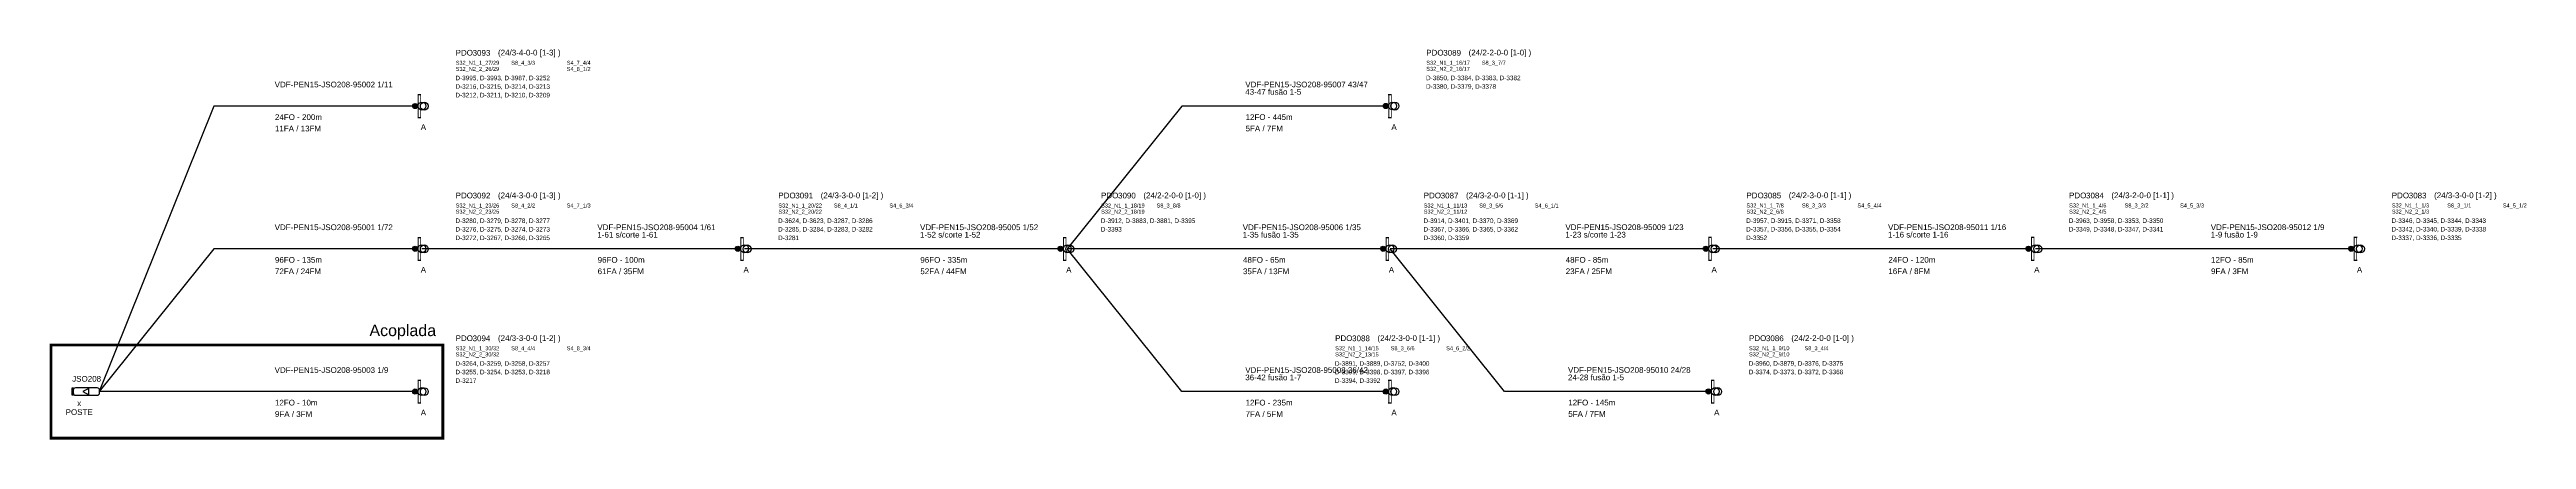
# Model space of a CAD drawing. Header units: millimetres. Extents: x 2113 to 2546, y 1456 to 1525.
import ezdxf
from ezdxf.enums import TextEntityAlignment as Align

# ---------------------------------------------------------------- set-up
doc = ezdxf.new("R2010")
doc.units = ezdxf.units.MM
doc.layers.get('0').update_dxf_attribs({"lineweight": 5})
for name, color, linetype in [('ACOP', 3, 'Continuous'), ('SINOP_AÉREO', 1, 'AEREO2'), ('SINOP_JSFO', 1, 'Continuous'), ('SINOP_PDO', 1, 'Continuous')]:
    doc.layers.add(name, color=color, linetype=linetype)
doc.styles.get("Standard").update_dxf_attribs({"font": ''})
doc.styles.add('VDF', font='', dxfattribs={"height": 0.25})
doc.styles.get('Standard').set_extended_font_data('Arial')
doc.styles.get('VDF').set_extended_font_data('Arial')
doc.linetypes.add('AEREO2', pattern='A,1,-1,[6,LinesVod.shx,S=0,R=0,X=0,Y=0],-1,1', length=4)

# ---------------------------------------------------------------- blocks, each defined once
blk = doc.blocks.new('*U54')
for points in [[(-4.5, 0.58), (-4.8, 0.58), (-4.8, -0.57), (-4.5, -0.57)], [(-1.8, 0.55), (-2.9, 0), (-1.8, -0.55)]]:
    blk.add_lwpolyline(points, close=True)
blk.add_lwpolyline([(-0.4, -0.7), (-4.1, -0.7, -0.414214), (-4.5, -0.3), (-4.5, 0.3, -0.414214), (-4.1, 0.7), (-0.4, 0.7, -0.414214), (0, 0.3), (0, -0.3, -0.414214)], format="xyb", close=True)
at = {"style": 'VDF'}
for tag, p in [('CABO_001', (-29.8, 2.6)), ('CABO_002', (-29.8, 1.3)), ('CABO_003', (-29.8, 0)), ('CABO_004', (-29.8, -1.3)), ('CABO_005', (-29.8, -2.6)), ('CABO_CAP_COP', (-29.75, -2.44)), ('FA_FM', (-29.75, -4.44))]:
    blk.add_attdef(tag, p, '', height=1, dxfattribs=at)
for tag, p in [('JSO#', (-2.21, 1.73)), ('CVP', (-3.51, -4.1)), ('M', (-3.51, -2.55))]:
    blk.add_attdef(tag, text='', height=1, dxfattribs=at).set_placement(p, align=Align.CENTER)
blk = doc.blocks.new('*U49')
blk.add_hatch(color=256).paths.add_polyline_path([(0, 0, 1), (-0.91, 0, 1)])
for p, q in [((0, 2), (0.56, 2)), ((0, -2), (0.56, -2))]:
    blk.add_line(p, q)
blk.add_circle((-0.45, 0), 0.453)
for centre in [(0.74, 0), (1.16, -0.02)]:
    blk.add_ellipse(centre, major_axis=(0, -0.695), ratio=0.99861)
for points in [[(0, 2), (0.15, 2), (0, -2), (0.15, -2)], [(0.46, -2), (0.56, -2), (0.46, 2), (0.56, 2)]]:
    blk.add_solid(points)
at = {"insert": (6.63, 9.84), "char_height": 1, "attachment_point": 1, "style": 'VDF'}
blk.add_mtext_dynamic_manual_height_columns('PDO', width=5.1324, gutter_width=12.5, heights=[0], dxfattribs=at)
at = {"style": 'VDF'}
for tag, p, height in [('JFO_PDO', (9.6, 8.82), 1), ('(CAP/N1-N2-N3-N4)', (14.03, 8.86), 1), ('PP_R', (6.59, 7.32), 0.8), ('SPLITTERS_001', (6.64, 7.23), 0.7), ('SPLITTERS_004', (6.64, 6.16), 0.7), ('SPLITTERS_007', (6.64, 5.09), 0.7), ('FLB', (11.42, 7.32), 0.8), ('SPLITTERS_002', (16.34, 7.23), 0.7), ('SPLITTERS_005', (16.34, 6.16), 0.7), ('SPLITTERS_008', (16.33, 5.1), 0.7), ('SPLITTERS_003', (26.04, 7.23), 0.7), ('SPLITTERS_006', (26.04, 6.15), 0.7), ('SPLITTERS_009', (26.03, 5.1), 0.7), ('CABO_001', (-25, 3.27), 1), ('CABO_002', (-25, 1.97), 1), ('CABO_003', (-25, 0.67), 1), ('CABO_004', (-25, -0.63), 1), ('CABO_005', (-25, -1.93), 1), ('CABO_CAP_COP', (-24.95, -2.44), 1), ('FA_FM', (-24.95, -4.44), 1)]:
    blk.add_attdef(tag, p, '', height=height, dxfattribs=at)
at = {"color": 5, "style": 'VDF'}
for tag, p in [('EDIFICIOS_001', (6.59, 4.52)), ('EDIFICIOS_002', (6.59, 3.02)), ('EDIFICIOS_003', (6.59, 1.52)), ('EDIFICIOS_004', (6.59, 0.02)), ('EDIFICIOS_005', (6.59, -1.46)), ('EDIFICIOS_006', (6.59, -2.92))]:
    blk.add_attdef(tag, p, '', height=0.8, dxfattribs=at)
at = {"style": 'VDF'}
blk.add_attdef('MODELO', text='', height=1, dxfattribs=at).set_placement((1, -4.18), align=Align.CENTER)
blk = doc.blocks.new('*U53')
blk.add_hatch(color=256).paths.add_polyline_path([(0, 0, 1), (-0.91, 0, 1)])
for p, q in [((0, 2), (0.56, 2)), ((0, -2), (0.56, -2))]:
    blk.add_line(p, q)
blk.add_circle((-0.45, 0), 0.453)
for centre in [(0.74, 0), (1.16, -0.02)]:
    blk.add_ellipse(centre, major_axis=(0, -0.695), ratio=0.99861)
for points in [[(0, 2), (0.15, 2), (0, -2), (0.15, -2)], [(0.46, -2), (0.56, -2), (0.46, 2), (0.56, 2)]]:
    blk.add_solid(points)
at = {"insert": (6.63, 9.84), "char_height": 1, "attachment_point": 1, "style": 'VDF'}
blk.add_mtext_dynamic_manual_height_columns('PDO', width=5.1324, gutter_width=12.5, heights=[0], dxfattribs=at)
at = {"style": 'VDF'}
for tag, p, height in [('JFO_PDO', (9.6, 8.82), 1), ('(CAP/N1-N2-N3-N4)', (14.03, 8.86), 1), ('PP_R', (6.59, 7.32), 0.8), ('SPLITTERS_001', (6.64, 7.23), 0.7), ('SPLITTERS_004', (6.64, 6.16), 0.7), ('SPLITTERS_007', (6.64, 5.09), 0.7), ('FLB', (11.42, 7.32), 0.8), ('SPLITTERS_002', (16.34, 7.23), 0.7), ('SPLITTERS_005', (16.34, 6.16), 0.7), ('SPLITTERS_008', (16.33, 5.1), 0.7), ('SPLITTERS_003', (26.04, 7.23), 0.7), ('SPLITTERS_006', (26.04, 6.15), 0.7), ('SPLITTERS_009', (26.03, 5.1), 0.7), ('CABO_001', (-25, 3.27), 1), ('CABO_002', (-25, 1.97), 1), ('CABO_003', (-25, 0.67), 1), ('CABO_004', (-25, -0.63), 1), ('CABO_005', (-25, -1.93), 1), ('CABO_CAP_COP', (-24.95, -2.44), 1), ('FA_FM', (-24.95, -4.44), 1)]:
    blk.add_attdef(tag, p, '', height=height, dxfattribs=at)
at = {"color": 5, "style": 'VDF'}
for tag, p in [('EDIFICIOS_001', (6.59, 4.52)), ('EDIFICIOS_002', (6.59, 3.02)), ('EDIFICIOS_003', (6.59, 1.52)), ('EDIFICIOS_004', (6.59, 0.02)), ('EDIFICIOS_005', (6.59, -1.46)), ('EDIFICIOS_006', (6.59, -2.92))]:
    blk.add_attdef(tag, p, '', height=0.8, dxfattribs=at)
at = {"style": 'VDF'}
blk.add_attdef('MODELO', text='', height=1, dxfattribs=at).set_placement((1, -4.18), align=Align.CENTER)
blk = doc.blocks.new('*U50')
blk.add_hatch(color=256).paths.add_polyline_path([(0, 0, 1), (-0.91, 0, 1)])
for p, q in [((0, 2), (0.56, 2)), ((0, -2), (0.56, -2))]:
    blk.add_line(p, q)
blk.add_circle((-0.45, 0), 0.453)
for centre in [(0.74, 0), (1.16, -0.02)]:
    blk.add_ellipse(centre, major_axis=(0, -0.695), ratio=0.99861)
for points in [[(0, 2), (0.15, 2), (0, -2), (0.15, -2)], [(0.46, -2), (0.56, -2), (0.46, 2), (0.56, 2)]]:
    blk.add_solid(points)
at = {"insert": (6.63, 9.84), "char_height": 1, "attachment_point": 1, "style": 'VDF'}
blk.add_mtext_dynamic_manual_height_columns('PDO', width=5.1324, gutter_width=12.5, heights=[0], dxfattribs=at)
at = {"style": 'VDF'}
for tag, p, height in [('JFO_PDO', (9.6, 8.82), 1), ('(CAP/N1-N2-N3-N4)', (14.03, 8.86), 1), ('PP_R', (6.59, 7.32), 0.8), ('SPLITTERS_001', (6.64, 7.23), 0.7), ('SPLITTERS_004', (6.64, 6.16), 0.7), ('SPLITTERS_007', (6.64, 5.09), 0.7), ('FLB', (11.42, 7.32), 0.8), ('SPLITTERS_002', (16.34, 7.23), 0.7), ('SPLITTERS_005', (16.34, 6.16), 0.7), ('SPLITTERS_008', (16.33, 5.1), 0.7), ('SPLITTERS_003', (26.04, 7.23), 0.7), ('SPLITTERS_006', (26.04, 6.15), 0.7), ('SPLITTERS_009', (26.03, 5.1), 0.7), ('CABO_001', (-25, 3.27), 1), ('CABO_002', (-25, 1.97), 1), ('CABO_003', (-25, 0.67), 1), ('CABO_004', (-25, -0.63), 1), ('CABO_005', (-25, -1.93), 1), ('CABO_CAP_COP', (-24.95, -2.44), 1), ('FA_FM', (-24.95, -4.44), 1)]:
    blk.add_attdef(tag, p, '', height=height, dxfattribs=at)
at = {"color": 5, "style": 'VDF'}
for tag, p in [('EDIFICIOS_001', (6.59, 4.52)), ('EDIFICIOS_002', (6.59, 3.02)), ('EDIFICIOS_003', (6.59, 1.52)), ('EDIFICIOS_004', (6.59, 0.02)), ('EDIFICIOS_005', (6.59, -1.46)), ('EDIFICIOS_006', (6.59, -2.92))]:
    blk.add_attdef(tag, p, '', height=0.8, dxfattribs=at)
at = {"style": 'VDF'}
blk.add_attdef('MODELO', text='', height=1, dxfattribs=at).set_placement((1, -4.18), align=Align.CENTER)
blk = doc.blocks.new('*U51')
blk.add_hatch(color=256).paths.add_polyline_path([(0, 0, 1), (-0.91, 0, 1)])
for p, q in [((0, 2), (0.56, 2)), ((0, -2), (0.56, -2))]:
    blk.add_line(p, q)
blk.add_circle((-0.45, 0), 0.453)
for centre in [(0.74, 0), (1.16, -0.02)]:
    blk.add_ellipse(centre, major_axis=(0, -0.695), ratio=0.99861)
for points in [[(0, 2), (0.15, 2), (0, -2), (0.15, -2)], [(0.46, -2), (0.56, -2), (0.46, 2), (0.56, 2)]]:
    blk.add_solid(points)
at = {"insert": (6.63, 9.84), "char_height": 1, "attachment_point": 1, "style": 'VDF'}
blk.add_mtext_dynamic_manual_height_columns('PDO', width=5.1324, gutter_width=12.5, heights=[0], dxfattribs=at)
at = {"style": 'VDF'}
for tag, p, height in [('JFO_PDO', (9.6, 8.82), 1), ('(CAP/N1-N2-N3-N4)', (14.03, 8.86), 1), ('PP_R', (6.59, 7.32), 0.8), ('SPLITTERS_001', (6.64, 7.23), 0.7), ('SPLITTERS_004', (6.64, 6.16), 0.7), ('SPLITTERS_007', (6.64, 5.09), 0.7), ('FLB', (11.42, 7.32), 0.8), ('SPLITTERS_002', (16.34, 7.23), 0.7), ('SPLITTERS_005', (16.34, 6.16), 0.7), ('SPLITTERS_008', (16.33, 5.1), 0.7), ('SPLITTERS_003', (26.04, 7.23), 0.7), ('SPLITTERS_006', (26.04, 6.15), 0.7), ('SPLITTERS_009', (26.03, 5.1), 0.7), ('CABO_001', (-25, 3.27), 1), ('CABO_002', (-25, 1.97), 1), ('CABO_003', (-25, 0.67), 1), ('CABO_004', (-25, -0.63), 1), ('CABO_005', (-25, -1.93), 1), ('CABO_CAP_COP', (-24.95, -2.44), 1), ('FA_FM', (-24.95, -4.44), 1)]:
    blk.add_attdef(tag, p, '', height=height, dxfattribs=at)
at = {"color": 5, "style": 'VDF'}
for tag, p in [('EDIFICIOS_001', (6.59, 4.52)), ('EDIFICIOS_002', (6.59, 3.02)), ('EDIFICIOS_003', (6.59, 1.52)), ('EDIFICIOS_004', (6.59, 0.02)), ('EDIFICIOS_005', (6.59, -1.46)), ('EDIFICIOS_006', (6.59, -2.92))]:
    blk.add_attdef(tag, p, '', height=0.8, dxfattribs=at)
at = {"style": 'VDF'}
blk.add_attdef('MODELO', text='', height=1, dxfattribs=at).set_placement((1, -4.18), align=Align.CENTER)
blk = doc.blocks.new('*U52')
blk.add_hatch(color=256).paths.add_polyline_path([(0, 0, 1), (-0.91, 0, 1)])
for p, q in [((0, 2), (0.56, 2)), ((0, -2), (0.56, -2))]:
    blk.add_line(p, q)
blk.add_circle((-0.45, 0), 0.453)
for centre in [(0.74, 0), (1.16, -0.02)]:
    blk.add_ellipse(centre, major_axis=(0, -0.695), ratio=0.99861)
for points in [[(0, 2), (0.15, 2), (0, -2), (0.15, -2)], [(0.46, -2), (0.56, -2), (0.46, 2), (0.56, 2)]]:
    blk.add_solid(points)
at = {"insert": (6.63, 9.84), "char_height": 1, "attachment_point": 1, "style": 'VDF'}
blk.add_mtext_dynamic_manual_height_columns('PDO', width=5.1324, gutter_width=12.5, heights=[0], dxfattribs=at)
at = {"style": 'VDF'}
for tag, p, height in [('JFO_PDO', (9.6, 8.82), 1), ('(CAP/N1-N2-N3-N4)', (14.03, 8.86), 1), ('PP_R', (6.59, 7.32), 0.8), ('SPLITTERS_001', (6.64, 7.23), 0.7), ('SPLITTERS_004', (6.64, 6.16), 0.7), ('SPLITTERS_007', (6.64, 5.09), 0.7), ('FLB', (11.42, 7.32), 0.8), ('SPLITTERS_002', (16.34, 7.23), 0.7), ('SPLITTERS_005', (16.34, 6.16), 0.7), ('SPLITTERS_008', (16.33, 5.1), 0.7), ('SPLITTERS_003', (26.04, 7.23), 0.7), ('SPLITTERS_006', (26.04, 6.15), 0.7), ('SPLITTERS_009', (26.03, 5.1), 0.7), ('CABO_001', (-25, 3.27), 1), ('CABO_002', (-25, 1.97), 1), ('CABO_003', (-25, 0.67), 1), ('CABO_004', (-25, -0.63), 1), ('CABO_005', (-25, -1.93), 1), ('CABO_CAP_COP', (-24.95, -2.44), 1), ('FA_FM', (-24.95, -4.44), 1)]:
    blk.add_attdef(tag, p, '', height=height, dxfattribs=at)
at = {"color": 5, "style": 'VDF'}
for tag, p in [('EDIFICIOS_001', (6.59, 4.52)), ('EDIFICIOS_002', (6.59, 3.02)), ('EDIFICIOS_003', (6.59, 1.52)), ('EDIFICIOS_004', (6.59, 0.02)), ('EDIFICIOS_005', (6.59, -1.46)), ('EDIFICIOS_006', (6.59, -2.92))]:
    blk.add_attdef(tag, p, '', height=0.8, dxfattribs=at)
at = {"style": 'VDF'}
blk.add_attdef('MODELO', text='', height=1, dxfattribs=at).set_placement((1, -4.18), align=Align.CENTER)
blk = doc.blocks.new('*U55')
blk.add_hatch(color=256).paths.add_polyline_path([(0, 0, 1), (-0.91, 0, 1)])
for p, q in [((0, 2), (0.56, 2)), ((0, -2), (0.56, -2))]:
    blk.add_line(p, q)
blk.add_circle((-0.45, 0), 0.453)
for centre in [(0.74, 0), (1.16, -0.02)]:
    blk.add_ellipse(centre, major_axis=(0, -0.695), ratio=0.99861)
for points in [[(0, 2), (0.15, 2), (0, -2), (0.15, -2)], [(0.46, -2), (0.56, -2), (0.46, 2), (0.56, 2)]]:
    blk.add_solid(points)
at = {"insert": (6.63, 9.84), "char_height": 1, "attachment_point": 1, "style": 'VDF'}
blk.add_mtext_dynamic_manual_height_columns('PDO', width=5.1324, gutter_width=12.5, heights=[0], dxfattribs=at)
at = {"style": 'VDF'}
for tag, p, height in [('JFO_PDO', (9.6, 8.82), 1), ('(CAP/N1-N2-N3-N4)', (14.03, 8.86), 1), ('PP_R', (6.59, 7.32), 0.8), ('SPLITTERS_001', (6.64, 7.23), 0.7), ('SPLITTERS_004', (6.64, 6.16), 0.7), ('SPLITTERS_007', (6.64, 5.09), 0.7), ('FLB', (11.42, 7.32), 0.8), ('SPLITTERS_002', (16.34, 7.23), 0.7), ('SPLITTERS_005', (16.34, 6.16), 0.7), ('SPLITTERS_008', (16.33, 5.1), 0.7), ('SPLITTERS_003', (26.04, 7.23), 0.7), ('SPLITTERS_006', (26.04, 6.15), 0.7), ('SPLITTERS_009', (26.03, 5.1), 0.7), ('CABO_001', (-25, 3.27), 1), ('CABO_002', (-25, 1.97), 1), ('CABO_003', (-25, 0.67), 1), ('CABO_004', (-25, -0.63), 1), ('CABO_005', (-25, -1.93), 1), ('CABO_CAP_COP', (-24.95, -2.44), 1), ('FA_FM', (-24.95, -4.44), 1)]:
    blk.add_attdef(tag, p, '', height=height, dxfattribs=at)
at = {"color": 5, "style": 'VDF'}
for tag, p in [('EDIFICIOS_001', (6.59, 4.52)), ('EDIFICIOS_002', (6.59, 3.02)), ('EDIFICIOS_003', (6.59, 1.52)), ('EDIFICIOS_004', (6.59, 0.02)), ('EDIFICIOS_005', (6.59, -1.46)), ('EDIFICIOS_006', (6.59, -2.92))]:
    blk.add_attdef(tag, p, '', height=0.8, dxfattribs=at)
at = {"style": 'VDF'}
blk.add_attdef('MODELO', text='', height=1, dxfattribs=at).set_placement((1, -4.18), align=Align.CENTER)
blk = doc.blocks.new('*U56')
blk.add_hatch(color=256).paths.add_polyline_path([(0, 0, 1), (-0.91, 0, 1)])
for p, q in [((0, 2), (0.56, 2)), ((0, -2), (0.56, -2))]:
    blk.add_line(p, q)
blk.add_circle((-0.45, 0), 0.453)
for centre in [(0.74, 0), (1.16, -0.02)]:
    blk.add_ellipse(centre, major_axis=(0, -0.695), ratio=0.99861)
for points in [[(0, 2), (0.15, 2), (0, -2), (0.15, -2)], [(0.46, -2), (0.56, -2), (0.46, 2), (0.56, 2)]]:
    blk.add_solid(points)
at = {"insert": (6.63, 9.84), "char_height": 1, "attachment_point": 1, "style": 'VDF'}
blk.add_mtext_dynamic_manual_height_columns('PDO', width=5.1324, gutter_width=12.5, heights=[0], dxfattribs=at)
at = {"style": 'VDF'}
for tag, p, height in [('JFO_PDO', (9.6, 8.82), 1), ('(CAP/N1-N2-N3-N4)', (14.03, 8.86), 1), ('PP_R', (6.59, 7.32), 0.8), ('SPLITTERS_001', (6.64, 7.23), 0.7), ('SPLITTERS_004', (6.64, 6.16), 0.7), ('SPLITTERS_007', (6.64, 5.09), 0.7), ('FLB', (11.42, 7.32), 0.8), ('SPLITTERS_002', (16.34, 7.23), 0.7), ('SPLITTERS_005', (16.34, 6.16), 0.7), ('SPLITTERS_008', (16.33, 5.1), 0.7), ('SPLITTERS_003', (26.04, 7.23), 0.7), ('SPLITTERS_006', (26.04, 6.15), 0.7), ('SPLITTERS_009', (26.03, 5.1), 0.7), ('CABO_001', (-25, 3.27), 1), ('CABO_002', (-25, 1.97), 1), ('CABO_003', (-25, 0.67), 1), ('CABO_004', (-25, -0.63), 1), ('CABO_005', (-25, -1.93), 1), ('CABO_CAP_COP', (-24.95, -2.44), 1), ('FA_FM', (-24.95, -4.44), 1)]:
    blk.add_attdef(tag, p, '', height=height, dxfattribs=at)
at = {"color": 5, "style": 'VDF'}
for tag, p in [('EDIFICIOS_001', (6.59, 4.52)), ('EDIFICIOS_002', (6.59, 3.02)), ('EDIFICIOS_003', (6.59, 1.52)), ('EDIFICIOS_004', (6.59, 0.02)), ('EDIFICIOS_005', (6.59, -1.46)), ('EDIFICIOS_006', (6.59, -2.92))]:
    blk.add_attdef(tag, p, '', height=0.8, dxfattribs=at)
at = {"style": 'VDF'}
blk.add_attdef('MODELO', text='', height=1, dxfattribs=at).set_placement((1, -4.18), align=Align.CENTER)
blk = doc.blocks.new('*U45')
blk.add_hatch(color=256).paths.add_polyline_path([(0, 0, 1), (-0.91, 0, 1)])
for p, q in [((0, 2), (0.56, 2)), ((0, -2), (0.56, -2))]:
    blk.add_line(p, q)
blk.add_circle((-0.45, 0), 0.453)
for centre in [(0.74, 0), (1.16, -0.02)]:
    blk.add_ellipse(centre, major_axis=(0, -0.695), ratio=0.99861)
for points in [[(0, 2), (0.15, 2), (0, -2), (0.15, -2)], [(0.46, -2), (0.56, -2), (0.46, 2), (0.56, 2)]]:
    blk.add_solid(points)
at = {"insert": (-9.3, 9.84), "char_height": 1, "attachment_point": 1, "style": 'VDF'}
blk.add_mtext_dynamic_manual_height_columns('PDO', width=5.1324, gutter_width=12.5, heights=[0], dxfattribs=at)
at = {"style": 'VDF'}
for tag, p, height in [('JFO_PDO', (-6.33, 8.82), 1), ('(CAP/N1-N2-N3-N4)', (-1.9, 8.86), 1), ('PP_R', (-9.34, 7.32), 0.8), ('SPLITTERS_001', (-9.29, 7.23), 0.7), ('SPLITTERS_004', (-9.29, 6.16), 0.7), ('SPLITTERS_007', (-9.29, 5.09), 0.7), ('FLB', (-4.51, 7.32), 0.8), ('SPLITTERS_002', (0.41, 7.23), 0.7), ('SPLITTERS_005', (0.41, 6.16), 0.7), ('SPLITTERS_008', (0.4, 5.1), 0.7), ('SPLITTERS_003', (10.11, 7.23), 0.7), ('SPLITTERS_006', (10.11, 6.15), 0.7), ('SPLITTERS_009', (10.1, 5.1), 0.7), ('CABO_001', (-25, 3.27), 1), ('CABO_002', (-25, 1.97), 1), ('CABO_003', (-25, 0.67), 1), ('CABO_004', (-25, -0.63), 1), ('CABO_005', (-25, -1.93), 1), ('CABO_CAP_COP', (-24.95, -2.44), 1), ('FA_FM', (-24.95, -4.44), 1)]:
    blk.add_attdef(tag, p, '', height=height, dxfattribs=at)
at = {"color": 5, "style": 'VDF'}
for tag, p in [('EDIFICIOS_001', (-9.34, 4.52)), ('EDIFICIOS_002', (-9.34, 3.02)), ('EDIFICIOS_003', (-9.34, 1.52)), ('EDIFICIOS_004', (-9.34, 0.02)), ('EDIFICIOS_005', (-9.34, -1.46)), ('EDIFICIOS_006', (-9.34, -2.92))]:
    blk.add_attdef(tag, p, '', height=0.8, dxfattribs=at)
at = {"style": 'VDF'}
blk.add_attdef('MODELO', text='', height=1, dxfattribs=at).set_placement((1, -4.18), align=Align.CENTER)
blk = doc.blocks.new('*U46')
blk.add_hatch(color=256).paths.add_polyline_path([(0, 0, 1), (-0.91, 0, 1)])
for p, q in [((0, 2), (0.56, 2)), ((0, -2), (0.56, -2))]:
    blk.add_line(p, q)
blk.add_circle((-0.45, 0), 0.453)
for centre in [(0.74, 0), (1.16, -0.02)]:
    blk.add_ellipse(centre, major_axis=(0, -0.695), ratio=0.99861)
for points in [[(0, 2), (0.15, 2), (0, -2), (0.15, -2)], [(0.46, -2), (0.56, -2), (0.46, 2), (0.56, 2)]]:
    blk.add_solid(points)
at = {"insert": (6.63, 9.84), "char_height": 1, "attachment_point": 1, "style": 'VDF'}
blk.add_mtext_dynamic_manual_height_columns('PDO', width=5.1324, gutter_width=12.5, heights=[0], dxfattribs=at)
at = {"style": 'VDF'}
for tag, p, height in [('JFO_PDO', (9.6, 8.82), 1), ('(CAP/N1-N2-N3-N4)', (14.03, 8.86), 1), ('PP_R', (6.59, 7.32), 0.8), ('SPLITTERS_001', (6.64, 7.23), 0.7), ('SPLITTERS_004', (6.64, 6.16), 0.7), ('SPLITTERS_007', (6.64, 5.09), 0.7), ('FLB', (11.42, 7.32), 0.8), ('SPLITTERS_002', (16.34, 7.23), 0.7), ('SPLITTERS_005', (16.34, 6.16), 0.7), ('SPLITTERS_008', (16.33, 5.1), 0.7), ('SPLITTERS_003', (26.04, 7.23), 0.7), ('SPLITTERS_006', (26.04, 6.15), 0.7), ('SPLITTERS_009', (26.03, 5.1), 0.7), ('CABO_001', (-25, 3.27), 1), ('CABO_002', (-25, 1.97), 1), ('CABO_003', (-25, 0.67), 1), ('CABO_004', (-25, -0.63), 1), ('CABO_005', (-25, -1.93), 1), ('CABO_CAP_COP', (-24.95, -2.44), 1), ('FA_FM', (-24.95, -4.44), 1)]:
    blk.add_attdef(tag, p, '', height=height, dxfattribs=at)
at = {"color": 5, "style": 'VDF'}
for tag, p in [('EDIFICIOS_001', (6.59, 4.52)), ('EDIFICIOS_002', (6.59, 3.02)), ('EDIFICIOS_003', (6.59, 1.52)), ('EDIFICIOS_004', (6.59, 0.02)), ('EDIFICIOS_005', (6.59, -1.46)), ('EDIFICIOS_006', (6.59, -2.92))]:
    blk.add_attdef(tag, p, '', height=0.8, dxfattribs=at)
at = {"style": 'VDF'}
blk.add_attdef('MODELO', text='', height=1, dxfattribs=at).set_placement((1, -4.18), align=Align.CENTER)
blk = doc.blocks.new('*U47')
blk.add_hatch(color=256).paths.add_polyline_path([(0, 0, 1), (-0.91, 0, 1)])
for p, q in [((0, 2), (0.56, 2)), ((0, -2), (0.56, -2))]:
    blk.add_line(p, q)
blk.add_circle((-0.45, 0), 0.453)
for centre in [(0.74, 0), (1.16, -0.02)]:
    blk.add_ellipse(centre, major_axis=(0, -0.695), ratio=0.99861)
for points in [[(0, 2), (0.15, 2), (0, -2), (0.15, -2)], [(0.46, -2), (0.56, -2), (0.46, 2), (0.56, 2)]]:
    blk.add_solid(points)
at = {"insert": (6.63, 9.84), "char_height": 1, "attachment_point": 1, "style": 'VDF'}
blk.add_mtext_dynamic_manual_height_columns('PDO', width=5.1324, gutter_width=12.5, heights=[0], dxfattribs=at)
at = {"style": 'VDF'}
for tag, p, height in [('JFO_PDO', (9.6, 8.82), 1), ('(CAP/N1-N2-N3-N4)', (14.03, 8.86), 1), ('PP_R', (6.59, 7.32), 0.8), ('SPLITTERS_001', (6.64, 7.23), 0.7), ('SPLITTERS_004', (6.64, 6.16), 0.7), ('SPLITTERS_007', (6.64, 5.09), 0.7), ('FLB', (11.42, 7.32), 0.8), ('SPLITTERS_002', (16.34, 7.23), 0.7), ('SPLITTERS_005', (16.34, 6.16), 0.7), ('SPLITTERS_008', (16.33, 5.1), 0.7), ('SPLITTERS_003', (26.04, 7.23), 0.7), ('SPLITTERS_006', (26.04, 6.15), 0.7), ('SPLITTERS_009', (26.03, 5.1), 0.7), ('CABO_001', (-25, 3.27), 1), ('CABO_002', (-25, 1.97), 1), ('CABO_003', (-25, 0.67), 1), ('CABO_004', (-25, -0.63), 1), ('CABO_005', (-25, -1.93), 1), ('CABO_CAP_COP', (-24.95, -2.44), 1), ('FA_FM', (-24.95, -4.44), 1)]:
    blk.add_attdef(tag, p, '', height=height, dxfattribs=at)
at = {"color": 5, "style": 'VDF'}
for tag, p in [('EDIFICIOS_001', (6.59, 4.52)), ('EDIFICIOS_002', (6.59, 3.02)), ('EDIFICIOS_003', (6.59, 1.52)), ('EDIFICIOS_004', (6.59, 0.02)), ('EDIFICIOS_005', (6.59, -1.46)), ('EDIFICIOS_006', (6.59, -2.92))]:
    blk.add_attdef(tag, p, '', height=0.8, dxfattribs=at)
at = {"style": 'VDF'}
blk.add_attdef('MODELO', text='', height=1, dxfattribs=at).set_placement((1, -4.18), align=Align.CENTER)
blk = doc.blocks.new('*U48')
blk.add_hatch(color=256).paths.add_polyline_path([(0, 0, 1), (-0.91, 0, 1)])
for p, q in [((0, 2), (0.56, 2)), ((0, -2), (0.56, -2))]:
    blk.add_line(p, q)
blk.add_circle((-0.45, 0), 0.453)
for centre in [(0.74, 0), (1.16, -0.02)]:
    blk.add_ellipse(centre, major_axis=(0, -0.695), ratio=0.99861)
for points in [[(0, 2), (0.15, 2), (0, -2), (0.15, -2)], [(0.46, -2), (0.56, -2), (0.46, 2), (0.56, 2)]]:
    blk.add_solid(points)
at = {"insert": (6.63, 9.84), "char_height": 1, "attachment_point": 1, "style": 'VDF'}
blk.add_mtext_dynamic_manual_height_columns('PDO', width=5.1324, gutter_width=12.5, heights=[0], dxfattribs=at)
at = {"style": 'VDF'}
for tag, p, height in [('JFO_PDO', (9.6, 8.82), 1), ('(CAP/N1-N2-N3-N4)', (14.03, 8.86), 1), ('PP_R', (6.59, 7.32), 0.8), ('SPLITTERS_001', (6.64, 7.23), 0.7), ('SPLITTERS_004', (6.64, 6.16), 0.7), ('SPLITTERS_007', (6.64, 5.09), 0.7), ('FLB', (11.42, 7.32), 0.8), ('SPLITTERS_002', (16.34, 7.23), 0.7), ('SPLITTERS_005', (16.34, 6.16), 0.7), ('SPLITTERS_008', (16.33, 5.1), 0.7), ('SPLITTERS_003', (26.04, 7.23), 0.7), ('SPLITTERS_006', (26.04, 6.15), 0.7), ('SPLITTERS_009', (26.03, 5.1), 0.7), ('CABO_001', (-25, 3.27), 1), ('CABO_002', (-25, 1.97), 1), ('CABO_003', (-25, 0.67), 1), ('CABO_004', (-25, -0.63), 1), ('CABO_005', (-25, -1.93), 1), ('CABO_CAP_COP', (-24.95, -2.44), 1), ('FA_FM', (-24.95, -4.44), 1)]:
    blk.add_attdef(tag, p, '', height=height, dxfattribs=at)
at = {"color": 5, "style": 'VDF'}
for tag, p in [('EDIFICIOS_001', (6.59, 4.52)), ('EDIFICIOS_002', (6.59, 3.02)), ('EDIFICIOS_003', (6.59, 1.52)), ('EDIFICIOS_004', (6.59, 0.02)), ('EDIFICIOS_005', (6.59, -1.46)), ('EDIFICIOS_006', (6.59, -2.92))]:
    blk.add_attdef(tag, p, '', height=0.8, dxfattribs=at)
at = {"style": 'VDF'}
blk.add_attdef('MODELO', text='', height=1, dxfattribs=at).set_placement((1, -4.18), align=Align.CENTER)
blk = doc.blocks.new('*U44')
blk.add_hatch(color=256).paths.add_polyline_path([(0, 0, 1), (-0.91, 0, 1)])
for p, q in [((0, 2), (0.56, 2)), ((0, -2), (0.56, -2))]:
    blk.add_line(p, q)
blk.add_circle((-0.45, 0), 0.453)
for centre in [(0.74, 0), (1.16, -0.02)]:
    blk.add_ellipse(centre, major_axis=(0, -0.695), ratio=0.99861)
for points in [[(0, 2), (0.15, 2), (0, -2), (0.15, -2)], [(0.46, -2), (0.56, -2), (0.46, 2), (0.56, 2)]]:
    blk.add_solid(points)
at = {"insert": (6.63, 9.84), "char_height": 1, "attachment_point": 1, "style": 'VDF'}
blk.add_mtext_dynamic_manual_height_columns('PDO', width=5.1324, gutter_width=12.5, heights=[0], dxfattribs=at)
at = {"style": 'VDF'}
for tag, p, height in [('JFO_PDO', (9.6, 8.82), 1), ('(CAP/N1-N2-N3-N4)', (14.03, 8.86), 1), ('PP_R', (6.59, 7.32), 0.8), ('SPLITTERS_001', (6.64, 7.23), 0.7), ('SPLITTERS_004', (6.64, 6.16), 0.7), ('SPLITTERS_007', (6.64, 5.09), 0.7), ('FLB', (11.42, 7.32), 0.8), ('SPLITTERS_002', (16.34, 7.23), 0.7), ('SPLITTERS_005', (16.34, 6.16), 0.7), ('SPLITTERS_008', (16.33, 5.1), 0.7), ('SPLITTERS_003', (26.04, 7.23), 0.7), ('SPLITTERS_006', (26.04, 6.15), 0.7), ('SPLITTERS_009', (26.03, 5.1), 0.7), ('CABO_001', (-25, 3.27), 1), ('CABO_002', (-25, 1.97), 1), ('CABO_003', (-25, 0.67), 1), ('CABO_004', (-25, -0.63), 1), ('CABO_005', (-25, -1.93), 1), ('CABO_CAP_COP', (-24.95, -2.44), 1), ('FA_FM', (-24.95, -4.44), 1)]:
    blk.add_attdef(tag, p, '', height=height, dxfattribs=at)
at = {"color": 5, "style": 'VDF'}
for tag, p in [('EDIFICIOS_001', (6.59, 4.52)), ('EDIFICIOS_002', (6.59, 3.02)), ('EDIFICIOS_003', (6.59, 1.52)), ('EDIFICIOS_004', (6.59, 0.02)), ('EDIFICIOS_005', (6.59, -1.46)), ('EDIFICIOS_006', (6.59, -2.92))]:
    blk.add_attdef(tag, p, '', height=0.8, dxfattribs=at)
at = {"style": 'VDF'}
blk.add_attdef('MODELO', text='', height=1, dxfattribs=at).set_placement((1, -4.18), align=Align.CENTER)

msp = doc.modelspace()

# ---------------------------------------------------------------- linework, layer by layer
at = {"layer": 'ACOP', "color": 3, "const_width": 0.5}
msp.add_lwpolyline([(2182, 1456.52), (2113.53, 1456.52), (2113.53, 1472.84), (2182, 1472.84)], close=True, dxfattribs=at)
at = {"layer": 'SINOP_AÉREO', "linetype": 'AEREO2'}
for points in [[(2177.62, 1514.68), (2141.97, 1514.68), (2121.97, 1464.68)], [(2346.81, 1514.69), (2311.16, 1514.69), (2291.16, 1489.69)], [(2177.62, 1489.68), (2141.97, 1489.68), (2121.97, 1464.68)], [(2234.02, 1489.68), (2178.37, 1489.68)], [(2290.42, 1489.68), (2234.76, 1489.68)], [(2346.81, 1489.68), (2291.16, 1489.68)], [(2346.81, 1464.68), (2311.16, 1464.68), (2291.16, 1489.68)], [(2403.21, 1489.69), (2347.56, 1489.69)], [(2403.21, 1464.69), (2367.56, 1464.69), (2347.56, 1489.69)], [(2459.6, 1489.69), (2403.95, 1489.69)], [(2516, 1489.69), (2460.35, 1489.69)], [(2177.62, 1464.68), (2121.97, 1464.68)]]:
    msp.add_lwpolyline(points, dxfattribs=at)

# ---------------------------------------------------------------- block references
at = {"layer": 'SINOP_JSFO', "color": 4}
ref = msp.add_blockref('*U54', (2121.97, 1464.68), dxfattribs=at)
ref.add_attrib('M', 'x', dxfattribs={"layer": '0', "height": 1, "style": 'VDF'}).set_placement((2118.46, 1462.13), align=Align.CENTER)
ref.add_attrib('JSO#JFO', 'JSO208', dxfattribs={"layer": '0', "height": 1, "style": 'VDF'}).set_placement((2119.76, 1466.41), align=Align.CENTER)
ref.add_attrib('CVP', 'POSTE', dxfattribs={"layer": '0', "height": 1, "style": 'VDF'}).set_placement((2118.46, 1460.58), align=Align.CENTER)
at = {"layer": 'SINOP_PDO'}
for name, p, values in [('*U53', (2177.62, 1514.68), {'JFO_PDO': '3093', 'MODELO': 'A', 'CABO_001': 'VDF-PEN15-JSO208-95002 1/11', 'FA_FM': '11FA / 13FM', 'CABO_CAP_COP': '24FO - 200m', '(CAP/N1-N2-N3-N4)': '(24/3-4-0-0 [1-3] )', 'SPLITTERS_001': 'S32_N1_1_27/29', 'SPLITTERS_002': 'S8_4_3/3', 'SPLITTERS_003': 'S4_7_4/4', 'SPLITTERS_004': 'S32_N2_2_26/29', 'SPLITTERS_006': 'S4_8_1/2', 'EDIFICIOS_001': 'D-3995, D-3993, D-3987, D-3252', 'EDIFICIOS_002': 'D-3216, D-3215, D-3214, D-3213', 'EDIFICIOS_003': 'D-3212, D-3211, D-3210, D-3209'}), ('*U56', (2347.26, 1514.69), {'JFO_PDO': '3089', 'MODELO': 'A', 'CABO_001': 'VDF-PEN15-JSO208-95007 43/47', 'CABO_002': '43-47 fusão 1-5', 'FA_FM': '5FA / 7FM', 'CABO_CAP_COP': '12FO - 445m', '(CAP/N1-N2-N3-N4)': '(24/2-2-0-0 [1-0] )', 'SPLITTERS_001': 'S32_N1_1_16/17', 'SPLITTERS_002': 'S8_3_7/7', 'SPLITTERS_004': 'S32_N2_2_16/17', 'EDIFICIOS_001': 'D-3850, D-3384, D-3383, D-3382', 'EDIFICIOS_002': 'D-3380, D-3379, D-3378'}), ('*U49', (2177.62, 1489.68), {'JFO_PDO': '3092', 'MODELO': 'A', 'CABO_001': 'VDF-PEN15-JSO208-95001 1/72', 'FA_FM': '72FA / 24FM', 'CABO_CAP_COP': '96FO - 135m', '(CAP/N1-N2-N3-N4)': '(24/4-3-0-0 [1-3] )', 'SPLITTERS_001': 'S32_N1_1_23/26', 'SPLITTERS_002': 'S8_4_2/2', 'SPLITTERS_003': 'S4_7_1/3', 'SPLITTERS_004': 'S32_N2_2_23/25', 'EDIFICIOS_001': 'D-3280, D-3279, D-3278, D-3277', 'EDIFICIOS_002': 'D-3276, D-3275, D-3274, D-3273', 'EDIFICIOS_003': 'D-3272, D-3267, D-3266, D-3265'}), ('*U51', (2234.02, 1489.68), {'JFO_PDO': '3091', 'MODELO': 'A', 'CABO_001': 'VDF-PEN15-JSO208-95004 1/61', 'CABO_002': '1-61 s/corte 1-61', 'FA_FM': '61FA / 35FM', 'CABO_CAP_COP': '96FO - 100m', '(CAP/N1-N2-N3-N4)': '(24/3-3-0-0 [1-2] )', 'SPLITTERS_001': 'S32_N1_1_20/22', 'SPLITTERS_002': 'S8_4_1/1', 'SPLITTERS_003': 'S4_6_3/4', 'SPLITTERS_004': 'S32_N2_2_20/22', 'EDIFICIOS_001': 'D-3624, D-3623, D-3287, D-3286', 'EDIFICIOS_002': 'D-3285, D-3284, D-3283, D-3282', 'EDIFICIOS_003': 'D-3281'}), ('*U52', (2290.42, 1489.68), {'JFO_PDO': '3090', 'MODELO': 'A', 'CABO_001': 'VDF-PEN15-JSO208-95005 1/52', 'CABO_002': '1-52 s/corte 1-52', 'FA_FM': '52FA / 44FM', 'CABO_CAP_COP': '96FO - 335m', '(CAP/N1-N2-N3-N4)': '(24/2-2-0-0 [1-0] )', 'SPLITTERS_001': 'S32_N1_1_18/19', 'SPLITTERS_002': 'S8_3_8/8', 'SPLITTERS_004': 'S32_N2_2_18/19', 'EDIFICIOS_001': 'D-3912, D-3883, D-3881, D-3395', 'EDIFICIOS_002': 'D-3393'}), ('*U55', (2346.81, 1489.68), {'JFO_PDO': '3087', 'MODELO': 'A', 'CABO_001': 'VDF-PEN15-JSO208-95006 1/35', 'CABO_002': '1-35 fusão 1-35', 'FA_FM': '35FA / 13FM', 'CABO_CAP_COP': '48FO - 65m', '(CAP/N1-N2-N3-N4)': '(24/3-2-0-0 [1-1] )', 'SPLITTERS_001': 'S32_N1_1_11/13', 'SPLITTERS_002': 'S8_3_5/5', 'SPLITTERS_003': 'S4_6_1/1', 'SPLITTERS_004': 'S32_N2_2_11/12', 'EDIFICIOS_001': 'D-3914, D-3401, D-3370, D-3369', 'EDIFICIOS_002': 'D-3367, D-3366, D-3365, D-3362', 'EDIFICIOS_003': 'D-3360, D-3359'}), ('*U46', (2403.21, 1489.69), {'JFO_PDO': '3085', 'MODELO': 'A', 'CABO_001': 'VDF-PEN15-JSO208-95009 1/23', 'CABO_002': '1-23 s/corte 1-23', 'FA_FM': '23FA / 25FM', 'CABO_CAP_COP': '48FO - 85m', '(CAP/N1-N2-N3-N4)': '(24/2-3-0-0 [1-1] )', 'SPLITTERS_001': 'S32_N1_1_7/8', 'SPLITTERS_002': 'S8_3_3/3', 'SPLITTERS_003': 'S4_5_4/4', 'SPLITTERS_004': 'S32_N2_2_6/8', 'EDIFICIOS_001': 'D-3957, D-3915, D-3371, D-3358', 'EDIFICIOS_002': 'D-3357, D-3356, D-3355, D-3354', 'EDIFICIOS_003': 'D-3352'}), ('*U48', (2459.6, 1489.69), {'JFO_PDO': '3084', 'MODELO': 'A', 'CABO_001': 'VDF-PEN15-JSO208-95011 1/16', 'CABO_002': '1-16 s/corte 1-16', 'FA_FM': '16FA / 8FM', 'CABO_CAP_COP': '24FO - 120m', '(CAP/N1-N2-N3-N4)': '(24/3-2-0-0 [1-1] )', 'SPLITTERS_001': 'S32_N1_1_4/6', 'SPLITTERS_002': 'S8_3_2/2', 'SPLITTERS_003': 'S4_5_3/3', 'SPLITTERS_004': 'S32_N2_2_4/5', 'EDIFICIOS_001': 'D-3963, D-3958, D-3353, D-3350', 'EDIFICIOS_002': 'D-3349, D-3348, D-3347, D-3341'}), ('*U44', (2516, 1489.69), {'JFO_PDO': '3083', 'MODELO': 'A', 'CABO_001': 'VDF-PEN15-JSO208-95012 1/9', 'CABO_002': '1-9 fusão 1-9', 'FA_FM': '9FA / 3FM', 'CABO_CAP_COP': '12FO - 85m', '(CAP/N1-N2-N3-N4)': '(24/3-3-0-0 [1-2] )', 'SPLITTERS_001': 'S32_N1_1_1/3', 'SPLITTERS_002': 'S8_3_1/1', 'SPLITTERS_003': 'S4_5_1/2', 'SPLITTERS_004': 'S32_N2_2_1/3', 'EDIFICIOS_001': 'D-3346, D-3345, D-3344, D-3343', 'EDIFICIOS_002': 'D-3342, D-3340, D-3339, D-3338', 'EDIFICIOS_003': 'D-3337, D-3336, D-3335'}), ('*U50', (2177.62, 1464.68), {'JFO_PDO': '3094', 'MODELO': 'A', 'CABO_001': 'VDF-PEN15-JSO208-95003 1/9', 'FA_FM': '9FA / 3FM', 'CABO_CAP_COP': '12FO - 10m', '(CAP/N1-N2-N3-N4)': '(24/3-3-0-0 [1-2] )', 'SPLITTERS_001': 'S32_N1_1_30/32', 'SPLITTERS_002': 'S8_4_4/4', 'SPLITTERS_003': 'S4_8_3/4', 'SPLITTERS_004': 'S32_N2_2_30/32', 'EDIFICIOS_001': 'D-3264, D-3259, D-3258, D-3257', 'EDIFICIOS_002': 'D-3255, D-3254, D-3253, D-3218', 'EDIFICIOS_003': 'D-3217'}), ('*U45', (2347.26, 1464.68), {'JFO_PDO': '3088', 'MODELO': 'A', 'CABO_001': 'VDF-PEN15-JSO208-95008 36/42', 'CABO_002': '36-42 fusão 1-7', 'FA_FM': '7FA / 5FM', 'CABO_CAP_COP': '12FO - 235m', '(CAP/N1-N2-N3-N4)': '(24/2-3-0-0 [1-1] )', 'SPLITTERS_001': 'S32_N1_1_14/15', 'SPLITTERS_002': 'S8_3_6/6', 'SPLITTERS_003': 'S4_6_2/2', 'SPLITTERS_004': 'S32_N2_2_13/15', 'EDIFICIOS_001': 'D-3891, D-3889, D-3752, D-3400', 'EDIFICIOS_002': 'D-3399, D-3398, D-3397, D-3396', 'EDIFICIOS_003': 'D-3394, D-3392'}), ('*U47', (2403.66, 1464.69), {'JFO_PDO': '3086', 'MODELO': 'A', 'CABO_001': 'VDF-PEN15-JSO208-95010 24/28', 'CABO_002': '24-28 fusão 1-5', 'FA_FM': '5FA / 7FM', 'CABO_CAP_COP': '12FO - 145m', '(CAP/N1-N2-N3-N4)': '(24/2-2-0-0 [1-0] )', 'SPLITTERS_001': 'S32_N1_1_9/10', 'SPLITTERS_002': 'S8_3_4/4', 'SPLITTERS_004': 'S32_N2_2_9/10', 'EDIFICIOS_001': 'D-3960, D-3879, D-3376, D-3375', 'EDIFICIOS_002': 'D-3374, D-3373, D-3372, D-3368'})]:
    msp.add_blockref(name, p, dxfattribs=at).add_auto_attribs(values)

# ---------------------------------------------------------------- texts
at = {"layer": 'ACOP', "color": 3, "insert": (2169.19, 1476.39), "char_height": 2, "attachment_point": 1}
msp.add_mtext_dynamic_manual_height_columns('Acoplada', width=12.6704, gutter_width=12.5, heights=[0], dxfattribs=at)

doc.saveas('drawing.dxf')
